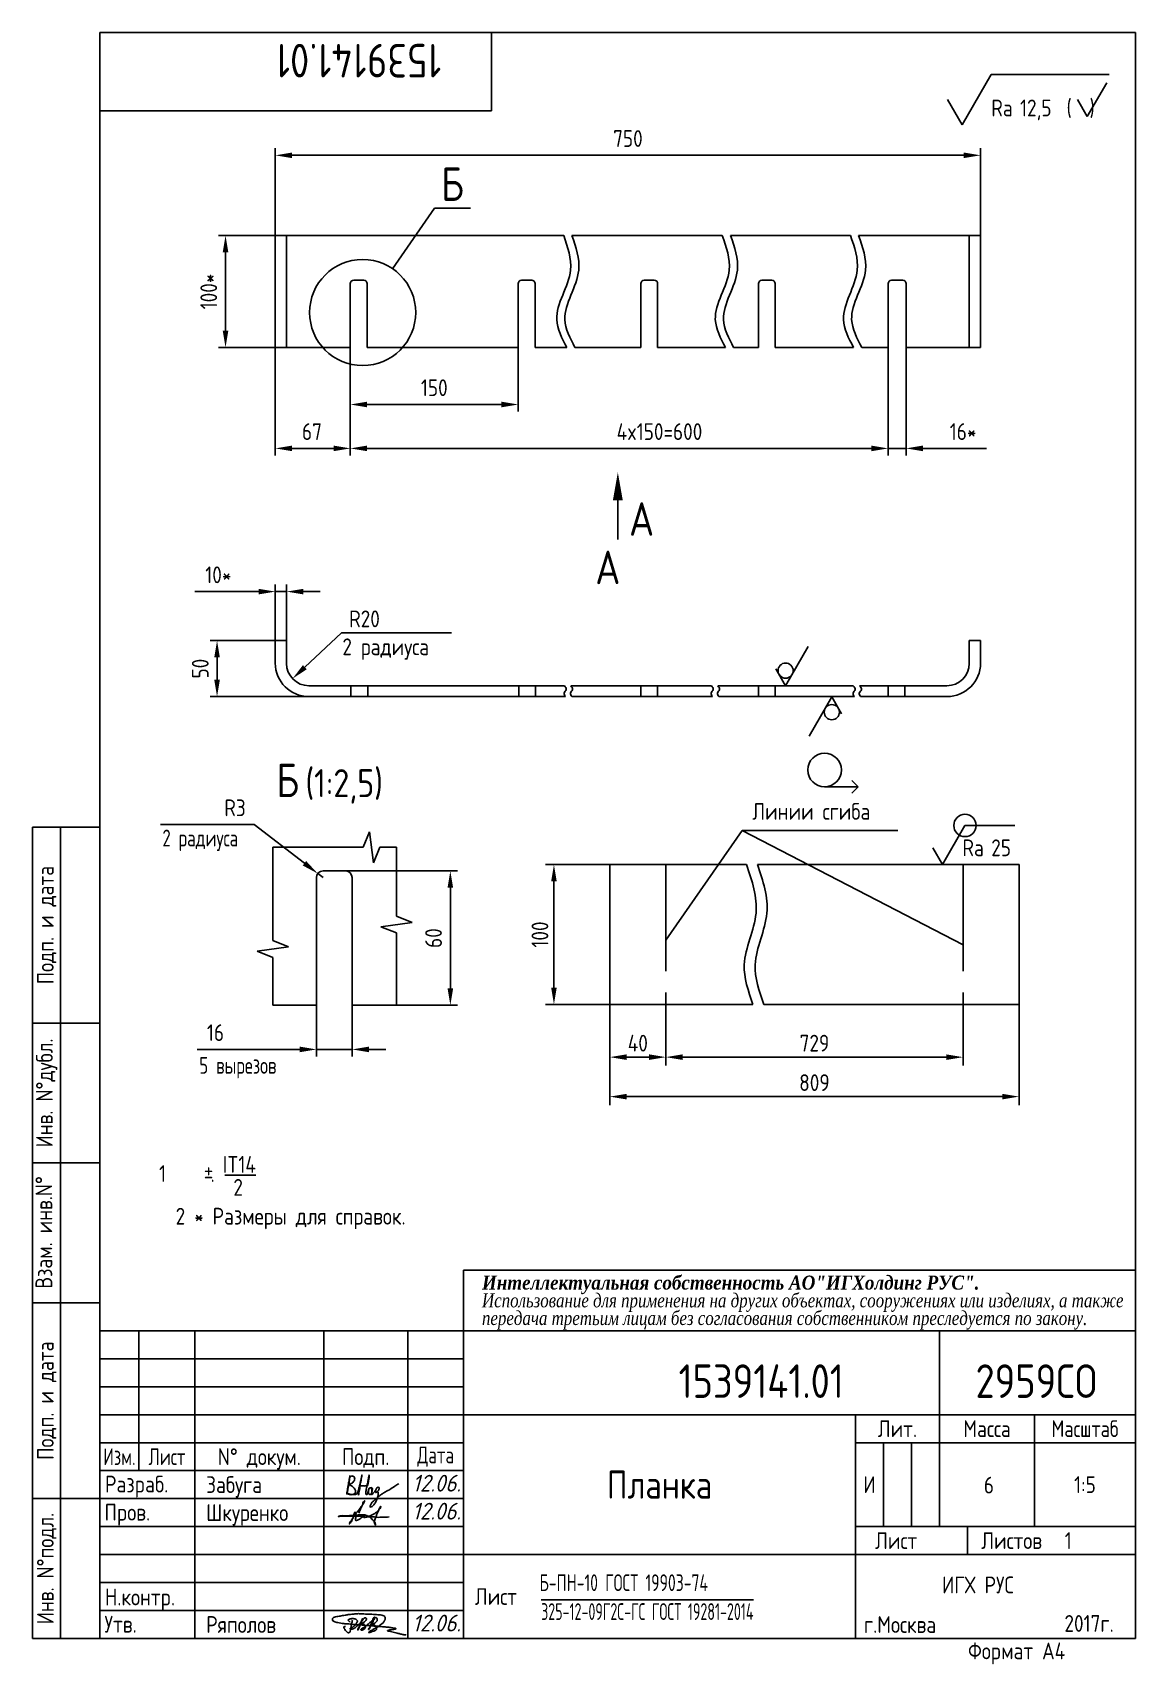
# Paper-space layout 'A4_protect' of a CAD drawing. Header units: millimetres. Extents: x 8 to 205, y 0 to 292.
# The model-space entities are those that its viewports show. They can reach past a viewport. Long polylines and large blocks are cut down to what shows.
import ezdxf
from ezdxf.enums import TextEntityAlignment as Align

# ---------------------------------------------------------------- set-up
doc = ezdxf.new("R2010")
doc.units = ezdxf.units.MM
doc.header["$LTSCALE"] = 0.15
doc.linetypes.add('PHANTOM', pattern=[63.5, 31.75, -6.35, 6.35, -6.35, 6.35, -6.35])
for name, color, linetype in [('Bord', 1, 'Continuous'), ('Cont', 6, 'Continuous'), ('Dim', 7, 'Continuous'), ('Phan', 5, 'PHANTOM'), ('Text', 3, 'Continuous'), ('Textb', 6, 'Continuous'), ('Vporti', 7, 'Continuous')]:
    doc.layers.add(name, color=color, linetype=linetype)
doc.layers.get('Vporti').off()
doc.styles.add('eskduhp', font='eskduhp.shx', dxfattribs={"oblique": 15})
doc.styles.add('Style1', font='romans.shx', dxfattribs={"width": 0.8})
doc.styles.add('Text1', font='', dxfattribs={"width": 0.8})
doc.styles.add('Text2', font='', dxfattribs={"width": 0.9})
doc.styles.get('Text1').set_extended_font_data('Times New Roman Cyr', italic=True, bold=True)
doc.styles.get('Text2').set_extended_font_data('Times New Roman Cyr', italic=True)
doc.dimstyles.new('Dia5', dxfattribs={"dimscale": 5, "dimtxt": 3, "dimasz": 3, "dimexe": 1.25, "dimexo": 0, "dimgap": 1, "dimtad": 1, "dimtoh": 1, "dimtxsty": 'Style1', "dimcen": 2.5, "dimclrt": 3, "dimadec": 0, "dimazin": 0, "dimtfac": 1, "dimtmove": 0, "dimatfit": 3, "dimfxl": 1, "dimarcsym": 0})
doc.dimstyles.new('Lin-5', dxfattribs={"dimscale": 5, "dimtxt": 3, "dimasz": 3, "dimexe": 1.25, "dimexo": 0, "dimgap": 1.5, "dimtad": 1, "dimdsep": 46, "dimtxsty": 'Style1', "dimcen": 2.5, "dimclrt": 3, "dimazin": 0, "dimtfac": 1, "dimtmove": 0, "dimatfit": 2, "dimfxl": 1, "dimarcsym": 0})
doc.dimstyles.new('LIN4', dxfattribs={"dimscale": 4, "dimtxt": 3, "dimasz": 3, "dimexe": 1.5, "dimexo": 0, "dimgap": 1, "dimtad": 1, "dimtoh": 1, "dimdec": 0, "dimzin": 12, "dimdsep": 46, "dimtxsty": 'Style1', "dimcen": 0, "dimclrt": 3, "dimadec": 0, "dimazin": 0, "dimtfac": 1, "dimtdec": 0, "dimtmove": 0, "dimatfit": 3, "dimfxl": 1, "dimtolj": 1, "dimtzin": 12, "dimarcsym": 0})
doc.dimstyles.new('Rad2_5', dxfattribs={"dimscale": 2.5, "dimtxt": 3, "dimasz": 3, "dimexe": 1.25, "dimexo": 0, "dimgap": 1.5, "dimtad": 1, "dimtoh": 1, "dimtxsty": 'Style1', "dimcen": 2.5, "dimclrt": 3, "dimadec": 0, "dimazin": 0, "dimtfac": 1, "dimtmove": 0, "dimatfit": 3, "dimfxl": 1, "dimarcsym": 0})

psp = doc.layouts.new('A4_protect')

# ---------------------------------------------------------------- texts
for s, style, width, p in [('Интеллектуальная собственность АО"ИГХолдинг РУС".', 'Text1', 0.9, (88.27, 67.36)), ('Использование для применения на других объектах, сооружениях или изделиях, а также ', 'Text2', 0.8, (88.27, 64.19)), ('передача третьим лицам без согласования собственником преследуется по закону.', 'Text2', 0.8, (88.27, 61.03))]:
    psp.add_text(s, height=2.5, dxfattribs=dict(style=style, width=width)).set_placement(p)
at = {"layer": 'Text', "color": 3, "style": 'Style1', "width": 0.8}
for s, p in [('IT14', (41.97, 88.23)), ('    1     .', (24.21, 86.6)), ('±', (38.57, 86.75)), ('2', (43.86, 84.13))]:
    psp.add_text(s, height=3, dxfattribs=at).set_placement(p)
at = {"layer": 'Text', "style": 'Style1', "width": 0.8}
for s, p in [('2 * Размеры для справок.', (33.55, 78.97)), ('ИГХ РУС', (170.47, 13.08)), ('г.Москва', (156.52, 6)), ('2017г.', (192.33, 6.19))]:
    psp.add_text(s, height=3, dxfattribs=at).set_placement(p)
at = {"layer": 'Text', "color": 2, "lineweight": 25, "style": 'eskduhp', "oblique": 15, "width": 0.689611}
for p, p2 in [((75.83, 31.26), (84.5, 31.26)), ((75.83, 26.26), (84.5, 26.26)), ((75.83, 6.26), (84.5, 6.26))]:
    psp.add_text('12.06.', height=3, dxfattribs=at).set_placement(p, p2, align=Align.FIT)
at = {"layer": 'Text', "style": 'Style1', "width": 0.8}
for tag, p in [('Забуга', (39, 31)), ('Шкуренко', (39, 26)), ('Ряполов', (39, 6))]:
    psp.add_attdef(tag, p, '', height=3, dxfattribs=at)

msp = doc.modelspace()

# ---------------------------------------------------------------- texts
at = {"color": 3, "style": 'Style1'}
for s, height, width, p in [('2 радиуса', 15, 0.8, (707.535, 90.884)), ('2 радиуса', 7.5, 0.7, (646.37, -189.224)), ('5 вырезов', 7.5, 0.7, (662.873, -290.798))]:
    msp.add_text(s, height=height, dxfattribs=dict(at, width=width)).set_placement(p)
at = {"layer": 'Dim', "color": 3, "style": 'Style1', "width": 0.8}
msp.add_text('Линии сгиба', height=12, dxfattribs=at).set_placement((1033.58, -146.571))

# ---------------------------------------------------------------- blocks, each defined once
blk = doc.blocks.new('A4')
at = {"layer": 'Bord'}
for p, q in [((20, 55), (85, 55)), ((20, 50), (85, 50)), ((20, 45), (85, 45)), ((160, 40), (160, 25)), ((165, 40), (165, 25)), ((20, 30), (85, 30)), ((20, 25), (85, 25)), ((20, 20), (85, 20)), ((20, 15), (85, 15)), ((20, 10), (85, 10))]:
    blk.add_line(p, q, dxfattribs=at)
at = {"layer": 'Cont'}
for p, q in [((205, 292), (20, 292)), ((20, 292), (20, 5)), ((90, 278), (90, 292)), ((205, 292), (205, 5)), ((20, 278), (90, 278)), ((8, 5), (8, 150)), ((8, 150), (20, 150)), ((13, 5), (13, 150)), ((8, 115), (20, 115)), ((20, 90), (8, 90)), ((20, 65), (8, 65)), ((205, 60), (20, 60)), ((20, 60), (205, 60)), ((27, 60), (27, 35)), ((37, 60), (37, 5)), ((60, 5), (60, 60)), ((75, 60), (75, 5)), ((85, 5), (85, 60)), ((170, 60), (170, 25)), ((85, 45), (205, 45)), ((155, 5), (155, 45)), ((187, 25), (187, 45)), ((20, 40), (85, 40)), ((205, 40), (155, 40)), ((85, 35), (20, 35)), ((20, 30), (8, 30)), ((155, 25), (205, 25)), ((175, 25), (175, 20)), ((205, 20), (85, 20)), ((20, 5), (8, 5)), ((205, 5), (20, 5))]:
    blk.add_line(p, q, dxfattribs=at)
at = {"layer": 'Text', "style": 'Style1', "width": 0.8}
for s, p in [('Подп. и дата', (10.5, 132.5)), ('Инв. N%%dдубл.', (10.5, 102.5)), ('Взам. инв.N%%d ', (10, 78.38)), ('Подп. и дата', (10.5, 47.5)), ('Инв. N%%dподл.', (10.5, 17.5))]:
    blk.add_text(s, height=3, rotation=90, dxfattribs=at).set_placement(p, align=Align.MIDDLE)
at = {"layer": 'Text', "style": 'Style1'}
for s, width, p in [('Лит.', 0.8, (162.5, 42.5)), ('Масса', 0.8, (178.5, 42.5)), ('Масштаб', 0.75, (196, 42.5)), ('Изм.', 0.7, (23.5, 37.5)), ('Лист', 0.7, (32, 37.5)), ('N%%d докум.', 0.8, (48.5, 37.5)), ('Подп.', 0.8, (67.5, 37.5)), ('Лист', 0.8, (162.27, 22.5)), ('Листов', 0.8, (182.9, 22.5))]:
    blk.add_text(s, height=3, dxfattribs=dict(at, width=width)).set_placement(p, align=Align.MIDDLE_CENTER)
at = {"layer": 'Text', "style": 'Style1', "width": 0.7}
blk.add_text('Дата', height=3, dxfattribs=at).set_placement((80, 37.5), align=Align.MIDDLE)
at = {"layer": 'Text', "style": 'Style1', "width": 0.8}
for s, p in [('Разpаб.', (20.92, 31.1)), ('Пpов.', (20.84, 26.08)), ('Н.контp.', (20.92, 10.92)), ('Утв.', (20.84, 6.06)), ('Фоpмат А4', (175.11, 1.29))]:
    blk.add_text(s, height=3, dxfattribs=at).set_placement(p)
for tag, p in [('И', (157.49, 32.5)), ('700', (178.5, 32.5)), ('1:20', (196, 32.5))]:
    blk.add_attdef(tag, text='', height=3, dxfattribs=at).set_placement(p, align=Align.MIDDLE)
blk.add_attdef('Сборочный_чертеж', text='', height=3, dxfattribs=at).set_placement((120, 21.3), align=Align.CENTER)
for tag, p in [('1', (171.12, 22.5)), ('2', (193, 22.5))]:
    blk.add_attdef(tag, text='', height=3, dxfattribs=at).set_placement(p, align=Align.MIDDLE_CENTER)
blk.add_attdef('ГОСТ_СОРТАМЕНТА', (98.19, 14), '', height=3, dxfattribs=at)
blk.add_attdef('ЛИСТ', text='', height=3, dxfattribs=at).set_placement((85.99, 12.5), align=Align.MIDDLE_LEFT)
at = {"layer": 'Text', "style": 'Style1', "width": 0.7}
blk.add_attdef('%%OГОСТ_ТЕХ._ТРЕБОВАНИЙ', text='', height=3, dxfattribs=at).set_placement((98.19, 8), align=Align.BOTTOM_LEFT)
at = {"layer": 'Textb', "style": 'Style1', "width": 0.8}
blk.add_attdef('1234567', (81, 290), '', height=6, rotation=180, dxfattribs=at)
blk.add_attdef('1234567', (123.4, 48), '', height=6, dxfattribs=at)
for tag, height, p in [('123ХЯ', 6, (183.62, 48)), ('НАИМЕНОВАНИЕ', 5, (120, 30))]:
    blk.add_attdef(tag, text='', height=height, dxfattribs=at).set_placement(p, align=Align.CENTER)
blk = doc.blocks.new('A$C314368CF')
at = {"layer": 'Text'}
for q in [(7.18, 6), (1.98, 3)]:
    blk.add_line((3.72, 0), q, dxfattribs=at)
at = {"layer": 'Text', "style": 'Style1', "width": 0.8}
blk.add_text('(  )', height=3, dxfattribs=at).set_placement((0, 0))
blk = doc.blocks.new('sherISO_18')
at = {"layer": 'Cont'}
for p, q in [((-30.94, -16.46), (-25.74, -7.46)), ((-25.74, -7.46), (-4.67, -7.46)), ((-30.94, -16.46), (-33.54, -11.96))]:
    blk.add_line(p, q, dxfattribs=at)
blk.add_blockref('A$C314368CF', (-12.3, -14.96))
at = {"layer": 'Textb', "style": 'Style1', "width": 0.8}
blk.add_text('Ra', height=3, dxfattribs=at).set_placement((-25.74, -14.96))
blk.add_attdef('12,5', (-20.6, -14.96), '', height=3, dxfattribs=at)
blk = doc.blocks.new('*D9')
at = {"layer": 'Dim', "color": 0, "lineweight": -2, "transparency": 16777216}
for p, q in [((706.87, 110.85), (673.98, 80.14)), ((742.73, 110.85), (706.87, 110.85))]:
    blk.add_line(p, q, dxfattribs=at)
at = {"layer": 'Dim', "color": 0, "transparency": 16777216}
blk.add_solid([(672.27, 81.97), (675.69, 78.31), (663.01, 69.9)], dxfattribs=at)
at = {"layer": 'Dim', "color": 3, "transparency": 16777216, "insert": (727.3, 123.35), "char_height": 15, "attachment_point": 5, "style": 'Style1'}
blk.add_mtext('R20', dxfattribs=at)
blk = doc.blocks.new('*D10')
at = {"layer": 'Dim', "color": 0, "lineweight": -2, "transparency": 16777216}
for p, q in [((647.63, 103.87), (647.63, 153.95)), ((657.63, 103.87), (657.63, 153.95)), ((632.63, 147.7), (575.78, 147.7)), ((657.63, 147.7), (647.63, 147.7)), ((672.63, 147.7), (687.63, 147.7))]:
    blk.add_line(p, q, dxfattribs=at)
at = {"layer": 'Dim', "color": 0, "transparency": 16777216}
for points in [[(632.63, 150.2), (632.63, 145.2), (647.63, 147.7)], [(672.63, 150.2), (672.63, 145.2), (657.63, 147.7)]]:
    blk.add_solid(points, dxfattribs=at)
at = {"layer": 'Dim', "color": 3, "transparency": 16777216, "insert": (596.71, 162.7), "char_height": 15, "attachment_point": 5, "style": 'Style1'}
blk.add_mtext('10*', dxfattribs=at)
blk = doc.blocks.new('*D11')
at = {"layer": 'Dim', "color": 0, "lineweight": -2, "transparency": 16777216}
for p, q in [((657.63, 103.87), (589.35, 103.87)), ((595.6, 88.87), (595.6, 68.87)), ((715.13, 53.87), (589.35, 53.87))]:
    blk.add_line(p, q, dxfattribs=at)
at = {"layer": 'Dim', "color": 0, "transparency": 16777216}
for points in [[(593.1, 88.87), (598.1, 88.87), (595.6, 103.87)], [(593.1, 68.87), (598.1, 68.87), (595.6, 53.87)]]:
    blk.add_solid(points, dxfattribs=at)
at = {"layer": 'Dim', "color": 3, "transparency": 16777216, "insert": (580.6, 78.87), "char_height": 15, "attachment_point": 5, "rotation": 90, "style": 'Style1'}
blk.add_mtext('50', dxfattribs=at)
blk = doc.blocks.new('*D14')
at = {"layer": 'Dim', "color": 0, "lineweight": -2, "transparency": 16777216}
for p, q in [((647.63, 465.87), (596.92, 465.87)), ((603.17, 450.87), (603.17, 380.87)), ((647.63, 365.87), (596.92, 365.87))]:
    blk.add_line(p, q, dxfattribs=at)
at = {"layer": 'Dim', "color": 0, "transparency": 16777216}
for points in [[(600.67, 450.87), (605.67, 450.87), (603.17, 465.87)], [(600.67, 380.87), (605.67, 380.87), (603.17, 365.87)]]:
    blk.add_solid(points, dxfattribs=at)
at = {"layer": 'Dim', "color": 3, "transparency": 16777216, "insert": (588.17, 415.87), "char_height": 15, "attachment_point": 5, "rotation": 90, "style": 'Style1'}
blk.add_mtext('100*', dxfattribs=at)
blk = doc.blocks.new('*D15')
at = {"layer": 'Dim', "color": 0, "lineweight": -2, "transparency": 16777216}
for p, q in [((647.63, 365.87), (647.63, 543.81)), ((1277.57, 465.87), (1277.57, 543.81)), ((662.63, 537.56), (1262.57, 537.56))]:
    blk.add_line(p, q, dxfattribs=at)
at = {"layer": 'Dim', "color": 0, "transparency": 16777216}
for points in [[(662.63, 540.06), (662.63, 535.06), (647.63, 537.56)], [(1262.57, 540.06), (1262.57, 535.06), (1277.57, 537.56)]]:
    blk.add_solid(points, dxfattribs=at)
at = {"layer": 'Dim', "color": 3, "transparency": 16777216, "insert": (962.6, 552.56), "char_height": 15, "attachment_point": 5, "style": 'Style1'}
blk.add_mtext('750', dxfattribs=at)
blk = doc.blocks.new('sherISO_09')
at = {"layer": 'Text'}
for q in [(4.04, 7), (-1.73, 3)]:
    blk.add_line((0, 0), q, dxfattribs=at)
blk.add_circle((0, 2.71), 1.35, dxfattribs=at)
blk = doc.blocks.new('ZNAK01')
at = {"layer": 'Textb', "style": 'Style1', "width": 0.8}
blk.add_attdef('А', text='', height=6, dxfattribs=at).set_placement((3.95, -0.02), align=Align.RIGHT)
blk.add_attdef('SC(1)', (5.07, -0.02), '', height=5, dxfattribs=at)
blk = doc.blocks.new('razrez17')
at = {"layer": 'Text'}
blk.add_lwpolyline([(0, 0, 0, 1.76, 0), (0, -5, 1.76, 1.76, 0)], format="xyseb", dxfattribs=at)
blk.add_lwpolyline([(0, -12), (0, -5)], dxfattribs=at)
at = {"layer": 'Textb', "style": 'Style1', "width": 0.8}
blk.add_attdef('A', (2, -11.34), '', height=6, dxfattribs=at)
blk = doc.blocks.new('*D19')
at = {"layer": 'Dim', "color": 0, "lineweight": -2, "transparency": 16777216}
for p, q in [((1195.07, 366.87), (1195.07, 269.42)), ((1211.07, 366.87), (1211.07, 269.42)), ((1180.07, 275.67), (1165.07, 275.67)), ((1195.07, 275.67), (1211.07, 275.67)), ((1226.07, 275.67), (1282.92, 275.67))]:
    blk.add_line(p, q, dxfattribs=at)
at = {"layer": 'Dim', "color": 0, "transparency": 16777216}
for points in [[(1180.07, 278.17), (1180.07, 273.17), (1195.07, 275.67)], [(1226.07, 278.17), (1226.07, 273.17), (1211.07, 275.67)]]:
    blk.add_solid(points, dxfattribs=at)
at = {"layer": 'Dim', "color": 3, "transparency": 16777216, "insert": (1261.99, 290.67), "char_height": 15, "attachment_point": 5, "style": 'Style1'}
blk.add_mtext('16*', dxfattribs=at)
blk = doc.blocks.new('*D20')
at = {"layer": 'Dim', "color": 0, "lineweight": -2, "transparency": 16777216}
for p, q in [((647.63, 365.87), (647.63, 269.42)), ((714.63, 283.86), (714.63, 269.42)), ((699.63, 275.67), (662.63, 275.67))]:
    blk.add_line(p, q, dxfattribs=at)
at = {"layer": 'Dim', "color": 0, "transparency": 16777216}
for points in [[(662.63, 278.17), (662.63, 273.17), (647.63, 275.67)], [(699.63, 278.17), (699.63, 273.17), (714.63, 275.67)]]:
    blk.add_solid(points, dxfattribs=at)
at = {"layer": 'Dim', "color": 3, "transparency": 16777216, "insert": (680.36, 290.67), "char_height": 15, "attachment_point": 5, "style": 'Style1'}
blk.add_mtext('67', dxfattribs=at)
blk = doc.blocks.new('*D21')
at = {"layer": 'Dim', "color": 0, "lineweight": -2, "transparency": 16777216}
for p, q in [((714.63, 365.87), (714.63, 308.64)), ((864.63, 365.87), (864.63, 308.64)), ((729.63, 314.89), (849.63, 314.89))]:
    blk.add_line(p, q, dxfattribs=at)
at = {"layer": 'Dim', "color": 0, "transparency": 16777216}
for points in [[(729.63, 317.39), (729.63, 312.39), (714.63, 314.89)], [(849.63, 317.39), (849.63, 312.39), (864.63, 314.89)]]:
    blk.add_solid(points, dxfattribs=at)
at = {"layer": 'Dim', "color": 3, "transparency": 16777216, "insert": (789.63, 329.89), "char_height": 15, "attachment_point": 5, "style": 'Style1'}
blk.add_mtext('150', dxfattribs=at)
blk = doc.blocks.new('*D22')
at = {"layer": 'Dim', "color": 0, "lineweight": -2, "transparency": 16777216}
for p, q in [((714.63, 365.87), (714.63, 269.42)), ((1195.07, 365.87), (1195.07, 269.42)), ((729.63, 275.67), (1180.07, 275.67))]:
    blk.add_line(p, q, dxfattribs=at)
at = {"layer": 'Dim', "color": 0, "transparency": 16777216}
for points in [[(729.63, 278.17), (729.63, 273.17), (714.63, 275.67)], [(1180.07, 278.17), (1180.07, 273.17), (1195.07, 275.67)]]:
    blk.add_solid(points, dxfattribs=at)
at = {"layer": 'Dim', "color": 3, "transparency": 16777216, "insert": (990.8, 290.67), "char_height": 15, "attachment_point": 5, "style": 'Style1'}
blk.add_mtext('4x150=600', dxfattribs=at)
blk = doc.blocks.new('*D23')
at = {"color": 0, "lineweight": -2, "transparency": 16777216}
for p, q in [((715.13, -260.17), (715.13, -283.03)), ((731.13, -260.17), (731.13, -283.03)), ((707.63, -279.91), (661.91, -279.91)), ((731.13, -279.91), (715.13, -279.91)), ((738.63, -279.91), (746.13, -279.91))]:
    blk.add_line(p, q, dxfattribs=at)
at = {"color": 0, "transparency": 16777216}
for points in [[(707.63, -278.66), (707.63, -281.16), (715.13, -279.91)], [(738.63, -278.66), (738.63, -281.16), (731.13, -279.91)]]:
    blk.add_solid(points, dxfattribs=at)
at = {"color": 3, "transparency": 16777216, "insert": (670.08, -272.41), "char_height": 7.5, "attachment_point": 5, "style": 'Style1'}
blk.add_mtext('16', dxfattribs=at)
blk = doc.blocks.new('*D24')
at = {"color": 0, "lineweight": -2, "transparency": 16777216}
for p, q in [((722.63, -200.17), (778.1, -200.17)), ((774.98, -252.67), (774.98, -207.67)), ((731.13, -260.17), (778.1, -260.17))]:
    blk.add_line(p, q, dxfattribs=at)
at = {"color": 0, "transparency": 16777216}
for points in [[(773.73, -207.67), (776.23, -207.67), (774.98, -200.17)], [(773.73, -252.67), (776.23, -252.67), (774.98, -260.17)]]:
    blk.add_solid(points, dxfattribs=at)
at = {"color": 3, "transparency": 16777216, "insert": (767.48, -230.17), "char_height": 7.5, "attachment_point": 5, "rotation": 90, "style": 'Style1'}
blk.add_mtext('60', dxfattribs=at)
blk = doc.blocks.new('ZNAK30')
at = {"layer": 'Bord'}
for p, q in [((0, 0), (1.12, 2.78)), ((1.12, 2.78), (1.88, -2.78)), ((3, 0), (1.88, -2.78))]:
    blk.add_line(p, q, dxfattribs=at)
blk = doc.blocks.new('*D27')
at = {"color": 0, "lineweight": -2, "transparency": 16777216}
for p, q in [((673.94, -179.46), (687.4, -179.46)), ((687.4, -179.46), (709.82, -196.75)), ((718.13, -203.17), (715.76, -201.34))]:
    blk.add_line(p, q, dxfattribs=at)
at = {"color": 0, "transparency": 16777216}
blk.add_solid([(710.58, -195.76), (709.06, -197.74), (715.76, -201.34)], dxfattribs=at)
at = {"color": 3, "transparency": 16777216, "insert": (678.8, -171.96), "char_height": 7.5, "attachment_point": 5, "style": 'Style1'}
blk.add_mtext('R3', dxfattribs=at)
blk = doc.blocks.new('*D31')
at = {"layer": 'Dim', "color": 0, "lineweight": -2, "transparency": 16777216}
for p, q in [((931.76, -178.6), (885.81, -178.6)), ((891.81, -190.6), (891.81, -266.6)), ((931.76, -278.6), (885.81, -278.6))]:
    blk.add_line(p, q, dxfattribs=at)
at = {"layer": 'Dim', "color": 0, "transparency": 16777216}
for points in [[(889.81, -190.6), (893.81, -190.6), (891.81, -178.6)], [(889.81, -266.6), (893.81, -266.6), (891.81, -278.6)]]:
    blk.add_solid(points, dxfattribs=at)
at = {"layer": 'Dim', "color": 3, "transparency": 16777216, "insert": (881.81, -228.6), "char_height": 12, "attachment_point": 5, "rotation": 90, "style": 'Style1'}
blk.add_mtext('\\A1;100', dxfattribs=at)
blk = doc.blocks.new('*D32')
at = {"layer": 'Dim', "color": 0, "lineweight": -2, "transparency": 16777216}
for p, q in [((931.76, -278.6), (931.76, -350.47)), ((1224.16, -278.6), (1224.16, -350.47)), ((943.76, -344.47), (1212.16, -344.47))]:
    blk.add_line(p, q, dxfattribs=at)
at = {"layer": 'Dim', "color": 0, "transparency": 16777216}
for points in [[(943.76, -342.47), (943.76, -346.47), (931.76, -344.47)], [(1212.16, -342.47), (1212.16, -346.47), (1224.16, -344.47)]]:
    blk.add_solid(points, dxfattribs=at)
at = {"layer": 'Dim', "color": 3, "transparency": 16777216, "insert": (1077.96, -334.47), "char_height": 12, "attachment_point": 5, "style": 'Style1'}
blk.add_mtext('\\A1;809', dxfattribs=at)
blk = doc.blocks.new('*D33')
at = {"layer": 'Dim', "color": 0, "lineweight": -2, "transparency": 16777216}
for p, q in [((931.76, -278.6), (931.76, -322.25)), ((971.76, -278.6), (971.76, -322.25)), ((943.76, -316.25), (959.76, -316.25))]:
    blk.add_line(p, q, dxfattribs=at)
at = {"layer": 'Dim', "color": 0, "transparency": 16777216}
for points in [[(943.76, -314.25), (943.76, -318.25), (931.76, -316.25)], [(959.76, -314.25), (959.76, -318.25), (971.76, -316.25)]]:
    blk.add_solid(points, dxfattribs=at)
at = {"layer": 'Dim', "color": 3, "transparency": 16777216, "insert": (951.76, -306.25), "char_height": 12, "attachment_point": 5, "style": 'Style1'}
blk.add_mtext('\\A1;40', dxfattribs=at)
blk = doc.blocks.new('*D34')
at = {"layer": 'Dim', "color": 0, "lineweight": -2, "transparency": 16777216}
for p, q in [((971.76, -278.6), (971.76, -322.25)), ((1184.16, -278.6), (1184.16, -322.25)), ((983.76, -316.25), (1172.16, -316.25))]:
    blk.add_line(p, q, dxfattribs=at)
at = {"layer": 'Dim', "color": 0, "transparency": 16777216}
for points in [[(983.76, -314.25), (983.76, -318.25), (971.76, -316.25)], [(1172.16, -314.25), (1172.16, -318.25), (1184.16, -316.25)]]:
    blk.add_solid(points, dxfattribs=at)
at = {"layer": 'Dim', "color": 3, "transparency": 16777216, "insert": (1077.96, -306.25), "char_height": 12, "attachment_point": 5, "style": 'Style1'}
blk.add_mtext('\\A1;729', dxfattribs=at)
blk = doc.blocks.new('A$C6CF913E7')
at = {"layer": 'Text'}
blk.add_circle((0, 0), 2, dxfattribs=at)
blk = doc.blocks.new('sherISO_07')
at = {"layer": 'Text'}
blk.add_line((4.04, 7), (12.93, 7), dxfattribs=at)
blk.add_lwpolyline([(-1.73, 3), (0, 0), (4.04, 7)], dxfattribs=at)
blk.add_blockref('A$C6CF913E7', (4.04, 7))
at = {"layer": 'Text', "style": 'Style1', "width": 0.8}
blk.add_text('Ra', height=3, dxfattribs=at).set_placement((3.58, 1.5))
blk.add_attdef('25', (8.73, 1.5), '', height=3, dxfattribs=at)
blk = doc.blocks.new('ZNAK13')
at = {"layer": 'Cont'}
for p, q in [((23.22, 0.22), (29.24, 0.22)), ((29.24, 0.22), (28.11, 1.35)), ((29.24, 0.22), (28.11, -0.91))]:
    blk.add_line(p, q, dxfattribs=at)
blk.add_circle((23.22, 3.22), 3, dxfattribs=at)
at = {"layer": 'Textb', "style": 'Style1', "width": 0.8}
blk.add_attdef('ПОЗ.1', text='', height=6, dxfattribs=at).set_placement((18.31, 0.22), align=Align.RIGHT)

# ---------------------------------------------------------------- dimensions: what is measured, and where the dimension line sits
dim = msp.add_radius_dim(center=(718.134, -203.168), mpoint=(715.759, -201.335), dimstyle='Rad2_5')
dim.commit()
dim.dimension.update_dxf_attribs({"geometry": '*D27', "text_midpoint": (678.797, -179.459), "dimtype": 164})
dim = msp.add_linear_dim(base=(774.977, -200.168), p1=(731.134, -260.168), p2=(722.634, -200.168), angle=90, dimstyle='Rad2_5')
dim.commit()
dim.dimension.update_dxf_attribs({"geometry": '*D24', "text_midpoint": (767.477, -230.168)})
dim = msp.add_linear_dim(base=(715.134, -279.91), p1=(731.134, -260.168), p2=(715.134, -260.168), dimstyle='Rad2_5')
dim.commit()
dim.dimension.update_dxf_attribs({"geometry": '*D23', "text_midpoint": (670.084, -279.91), "dimtype": 160})
at = {"layer": 'Dim'}
for base, p1, p2, text, picture, middle in [((1277.566, 537.562), (647.634, 365.875), (1277.566, 465.875), '750', '*D15', (962.6, 552.562)), ((647.634, 147.701), (657.634, 103.868), (647.634, 103.868), '<>*', '*D10', (596.706, 162.701))]:
    dim = msp.add_linear_dim(base=base, p1=p1, p2=p2, text=text, dimstyle='Lin-5', override={"dimscale": 5}, dxfattribs=at)
    dim.commit()
    dim.dimension.update_dxf_attribs({"geometry": picture, "text_midpoint": middle})
dim = msp.add_linear_dim(base=(603.165, 365.875), p1=(647.634, 465.875), p2=(647.634, 365.875), angle=90, text='<>*', dimstyle='Lin-5', override={"dimscale": 5}, dxfattribs=at)
dim.commit()
dim.dimension.update_dxf_attribs({"geometry": '*D14', "text_midpoint": (588.165, 415.875)})
dim = msp.add_linear_dim(base=(647.634, 275.671), p1=(714.634, 283.86), p2=(647.634, 365.875), dimstyle='Lin-5', override={"dimdsep": 44}, dxfattribs=at)
dim.commit()
dim.dimension.update_dxf_attribs({"geometry": '*D20', "text_midpoint": (680.356, 275.671), "dimtype": 160})
for base, p1, p2, dimstyle, picture, middle in [((864.634, 314.886), (714.634, 365.875), (864.634, 365.875), 'Lin-5', '*D21', (789.634, 329.886)), ((971.765, -316.248), (931.765, -278.595), (971.765, -278.595), 'LIN4', '*D33', (951.765, -306.248))]:
    dim = msp.add_linear_dim(base=base, p1=p1, p2=p2, dimstyle=dimstyle, dxfattribs=at)
    dim.commit()
    dim.dimension.update_dxf_attribs({"geometry": picture, "text_midpoint": middle})
for base, p1, p2, text, picture, middle in [((1195.066, 275.671), (714.634, 365.875), (1195.066, 365.875), '4x150=600', '*D22', (990.803, 275.671)), ((1211.066, 275.671), (1195.066, 366.875), (1211.066, 366.875), '<>*', '*D19', (1261.994, 275.671))]:
    dim = msp.add_linear_dim(base=base, p1=p1, p2=p2, text=text, dimstyle='Lin-5', dxfattribs=at)
    dim.commit()
    dim.dimension.update_dxf_attribs({"geometry": picture, "text_midpoint": middle, "dimtype": 160})
dim = msp.add_radius_dim(center=(677.634, 83.55), mpoint=(663.015, 69.903), dimstyle='Dia5', override={"dimscale": 5}, dxfattribs=at)
dim.commit()
dim.dimension.update_dxf_attribs({"geometry": '*D9', "text_midpoint": (727.302, 110.846), "dimtype": 164})
dim = msp.add_linear_dim(base=(595.601, 53.868), p1=(657.634, 103.868), p2=(715.134, 53.868), angle=90, dimstyle='Lin-5', override={"dimscale": 5}, dxfattribs=at)
dim.commit()
dim.dimension.update_dxf_attribs({"geometry": '*D11', "text_midpoint": (580.601, 78.868)})
dim = msp.add_linear_dim(base=(891.808, -278.595), p1=(931.765, -178.595), p2=(931.765, -278.595), angle=90, dimstyle='LIN4', dxfattribs=at)
dim.commit()
dim.dimension.update_dxf_attribs({"geometry": '*D31', "text_midpoint": (881.808, -228.595)})
for base, p1, p2, text, picture, middle in [((1224.162, -344.468), (931.765, -278.595), (1224.162, -278.595), '809', '*D32', (1077.963, -334.468)), ((1184.162, -316.248), (971.765, -278.595), (1184.162, -278.595), '729', '*D34', (1077.963, -306.248))]:
    dim = msp.add_linear_dim(base=base, p1=p1, p2=p2, text=text, dimstyle='LIN4', dxfattribs=at)
    dim.commit()
    dim.dimension.update_dxf_attribs({"geometry": picture, "text_midpoint": middle})

# ---------------------------------------------------------------- linework, layer by layer
for p, q in [((789.81, 490.257), (752.4, 436.239)), ((821.914, 490.257), (789.81, 490.257)), ((706.874, 110.846), (804.976, 110.846)), ((1026.392, -154.114), (1137.613, -154.114)), ((673.94, -179.459), (645.59, -179.459))]:
    msp.add_line(p, q)
msp.add_circle((725.655, 397.096), 47.408)
at = {"layer": 'Bord'}
for p, q in [((695.698, -189.612), (736.028, -189.612)), ((695.698, -231.314), (695.698, -189.612)), ((743.528, -189.612), (750.947, -189.612)), ((750.947, -189.612), (750.947, -220.391)), ((750.947, -227.891), (750.947, -260.168)), ((695.698, -260.168), (695.698, -238.814))]:
    msp.add_line(p, q, dxfattribs=at)
for points, knots in [([(905.22, 465.875), (908.8, 455.526), (917.581, 430.147), (891.813, 396.71), (903.659, 374.136), (907.994, 365.875)], [0, 0, 0, 0, 31.5614048, 77.4030938, 103.8661044, 103.8661044, 103.8661044, 103.8661044]), ([(912.551, 465.875), (916.131, 455.526), (924.912, 430.147), (899.144, 396.71), (910.99, 374.136), (915.325, 365.875)], [0, 0, 0, 0, 31.5614048, 77.4030938, 103.8661044, 103.8661044, 103.8661044, 103.8661044]), ([(1046.915, 465.875), (1050.496, 455.526), (1059.277, 430.147), (1033.508, 396.71), (1045.354, 374.136), (1049.69, 365.875)], [0, 0, 0, 0, 31.5614048, 77.4030938, 103.8661044, 103.8661044, 103.8661044, 103.8661044]), ([(1054.246, 465.875), (1057.827, 455.526), (1066.608, 430.147), (1040.839, 396.71), (1052.685, 374.136), (1057.021, 365.875)], [0, 0, 0, 0, 31.5614048, 77.4030938, 103.8661044, 103.8661044, 103.8661044, 103.8661044]), ([(1161.373, 465.875), (1164.953, 455.526), (1173.734, 430.147), (1147.966, 396.71), (1159.812, 374.136), (1164.147, 365.875)], [0, 0, 0, 0, 31.5614048, 77.4030938, 103.8661044, 103.8661044, 103.8661044, 103.8661044]), ([(1168.704, 465.875), (1172.285, 455.526), (1181.066, 430.147), (1155.297, 396.71), (1167.143, 374.136), (1171.478, 365.875)], [0, 0, 0, 0, 31.5614048, 77.4030938, 103.8661044, 103.8661044, 103.8661044, 103.8661044]), ([(905.872, 63.55), (906.764, 62.445), (908.581, 60.19), (904.605, 57.18), (906.096, 54.926), (906.795, 53.868)], [0, 0, 0, 0, 3.6349678, 7.4096348, 10.7443465, 10.7443465, 10.7443465, 10.7443465]), ([(911.504, 63.55), (912.396, 62.445), (914.213, 60.19), (910.237, 57.18), (911.728, 54.926), (912.427, 53.868)], [0, 0, 0, 0, 3.6349678, 7.4096348, 10.7443465, 10.7443465, 10.7443465, 10.7443465]), ([(1037.224, 63.55), (1038.115, 62.445), (1039.933, 60.19), (1035.957, 57.18), (1037.447, 54.926), (1038.147, 53.868)], [0, 0, 0, 0, 3.6349678, 7.4096348, 10.7443465, 10.7443465, 10.7443465, 10.7443465]), ([(1042.856, 63.55), (1043.747, 62.445), (1045.565, 60.19), (1041.589, 57.18), (1043.079, 54.926), (1043.779, 53.868)], [0, 0, 0, 0, 3.6349678, 7.4096348, 10.7443465, 10.7443465, 10.7443465, 10.7443465]), ([(1163.939, 63.55), (1164.83, 62.445), (1166.648, 60.19), (1162.672, 57.18), (1164.163, 54.926), (1164.862, 53.868)], [0, 0, 0, 0, 3.6349678, 7.4096348, 10.7443465, 10.7443465, 10.7443465, 10.7443465]), ([(1169.571, 63.55), (1170.462, 62.445), (1172.28, 60.19), (1168.304, 57.18), (1169.795, 54.926), (1170.494, 53.868)], [0, 0, 0, 0, 3.6349678, 7.4096348, 10.7443465, 10.7443465, 10.7443465, 10.7443465]), ([(1029.512, -178.595), (1033.387, -190.199), (1041.402, -214.194), (1023.178, -247.312), (1030.707, -269.115), (1033.98, -278.595)], [0, 0, 0, 0, 35.3829213, 73.1687619, 102.2382738, 102.2382738, 102.2382738, 102.2382738]), ([(1037.301, -178.595), (1041.176, -190.199), (1049.191, -214.194), (1030.967, -247.312), (1038.496, -269.115), (1041.769, -278.595)], [0, 0, 0, 0, 35.3829213, 73.1687619, 102.2382738, 102.2382738, 102.2382738, 102.2382738])]:
    msp.add_open_spline(points, degree=3, knots=knots, dxfattribs=at)
at = {"layer": 'Cont'}
for p, q in [((647.634, 465.875), (647.634, 365.875)), ((647.634, 465.875), (657.634, 465.875)), ((647.634, 465.875), (905.22, 465.875)), ((657.634, 365.875), (657.634, 465.875)), ((912.551, 465.875), (1046.915, 465.875)), ((1054.246, 465.875), (1161.373, 465.875)), ((1168.704, 465.875), (1277.566, 465.875)), ((1267.566, 365.875), (1267.566, 465.875)), ((1277.566, 465.875), (1277.566, 365.875)), ((714.634, 365.875), (714.634, 422.875)), ((717.634, 425.875), (726.634, 425.875)), ((729.634, 422.875), (729.634, 365.875)), ((864.634, 365.875), (864.634, 422.875)), ((867.634, 425.875), (876.634, 425.875)), ((879.634, 422.875), (879.634, 365.875)), ((974.168, 365.875), (974.168, 422.875)), ((977.168, 425.875), (986.168, 425.875)), ((989.168, 422.875), (989.168, 365.875)), ((1079.19, 365.875), (1079.19, 422.875)), ((1082.19, 425.875), (1091.19, 425.875)), ((1094.19, 422.875), (1094.19, 365.875)), ((1195.066, 365.875), (1195.066, 422.875)), ((1195.066, 365.875), (1195.066, 422.875)), ((1198.066, 425.875), (1208.066, 425.875)), ((1198.066, 425.875), (1208.066, 425.875)), ((1211.066, 422.875), (1211.066, 365.875)), ((1211.066, 422.875), (1211.066, 365.875)), ((647.634, 365.875), (714.634, 365.875)), ((729.634, 365.875), (864.634, 365.875)), ((879.634, 365.875), (907.994, 365.875)), ((915.325, 365.875), (974.168, 365.875)), ((989.168, 365.875), (1049.69, 365.875)), ((1057.021, 365.875), (1079.19, 365.875)), ((1094.19, 365.875), (1164.147, 365.875)), ((1171.478, 365.875), (1195.066, 365.875)), ((1277.566, 365.875), (1211.066, 365.875)), ((647.634, 83.868), (647.634, 103.868)), ((647.634, 103.868), (657.634, 103.868)), ((657.634, 83.55), (657.634, 103.868)), ((1267.566, 83.55), (1267.566, 103.868)), ((1277.566, 103.868), (1267.566, 103.868)), ((1277.566, 83.868), (1277.566, 103.868)), ((677.634, 63.55), (905.872, 63.55)), ((715.134, 63.55), (715.134, 53.868)), ((730.134, 63.55), (730.134, 53.868)), ((865.134, 63.55), (865.134, 53.868)), ((880.134, 63.55), (880.134, 53.868)), ((911.504, 63.55), (1037.224, 63.55)), ((974.168, 63.55), (974.168, 53.868)), ((989.168, 63.55), (989.168, 53.868)), ((1042.856, 63.55), (1163.939, 63.55)), ((1079.19, 63.55), (1079.19, 53.868)), ((1094.19, 63.55), (1094.19, 53.868)), ((1169.571, 63.55), (1247.566, 63.55)), ((1195.066, 63.55), (1195.066, 53.868)), ((1247.566, 63.55), (1210.066, 63.55)), ((1210.066, 63.55), (1210.066, 53.868)), ((677.634, 53.868), (906.795, 53.868)), ((912.427, 53.868), (1038.147, 53.868)), ((1043.779, 53.868), (1164.862, 53.868)), ((1170.494, 53.868), (1247.566, 53.868)), ((1247.566, 53.868), (1210.066, 53.868)), ((931.765, -178.595), (931.765, -278.595)), ((931.765, -178.595), (1029.512, -178.595)), ((1037.301, -178.595), (1224.162, -178.595)), ((1224.162, -178.595), (1224.162, -278.595)), ((715.134, -260.168), (715.134, -203.168)), ((718.134, -200.168), (728.134, -200.168)), ((731.134, -203.168), (731.134, -260.168)), ((695.698, -260.168), (715.134, -260.168)), ((731.134, -260.168), (750.947, -260.168)), ((931.765, -278.595), (1033.98, -278.595)), ((1041.769, -278.595), (1224.162, -278.595))]:
    msp.add_line(p, q, dxfattribs=at)
for centre, radius, start, end in [((717.634, 422.875), 3, 90, 180), ((726.634, 422.875), 3, 0, 90), ((867.634, 422.875), 3, 90, 180), ((876.634, 422.875), 3, 0, 90), ((977.168, 422.875), 3, 90, 180), ((986.168, 422.875), 3, 0, 90), ((1082.19, 422.875), 3, 90, 180), ((1091.19, 422.875), 3, 0, 90), ((1198.066, 422.875), 3, 90, 180), ((1198.066, 422.875), 3, 90, 180), ((1208.066, 422.875), 3, 0, 90), ((1208.066, 422.875), 3, 0, 90), ((677.634, 83.868), 30, 180, 270), ((677.634, 83.55), 20, 180, 270), ((1247.566, 83.868), 30, 270, 0), ((1247.566, 83.55), 20, 270, 0), ((718.134, -203.168), 3, 90, 180), ((728.134, -203.168), 3, 0, 90)]:
    msp.add_arc(centre, radius, start, end, dxfattribs=at)
at = {"layer": 'Dim'}
for p, q in [((971.765, -232.576), (1026.392, -154.114)), ((1026.392, -154.114), (1184.162, -235.845))]:
    msp.add_line(p, q, dxfattribs=at)
at = {"layer": 'Phan'}
for p, q in [((971.765, -178.595), (971.765, -278.595)), ((1184.162, -178.595), (1184.162, -278.595))]:
    msp.add_line(p, q, dxfattribs=at)

# ---------------------------------------------------------------- block references
ref = msp.add_blockref('ZNAK01', (796.388, 496.957), dxfattribs=dict(xscale=5, yscale=5, zscale=5))
ref.add_attrib('А', 'Б', dxfattribs={"layer": 'Textb', "height": 30, "style": 'Style1', "width": 0.8}).set_placement((816.141, 496.858), align=Align.RIGHT)
for name, p, xscale, yscale, zscale, values in [('razrez17', (953.59, 254.302), 5, 5, 5, {'A': 'А'}), ('ZNAK01', (697.573, -167.139), 2.5, 2.5, 2.5, {'А': 'Б', 'SC(1)': '(1:2,5)'})]:
    msp.add_blockref(name, p, dxfattribs=dict(xscale=xscale, yscale=yscale, zscale=zscale)).add_auto_attribs(values)
ref = msp.add_blockref('ZNAK01', (936.156, 154.435), dxfattribs=dict(xscale=5, yscale=5, zscale=5))
ref.add_attrib('А', 'А', dxfattribs={"layer": 'Textb', "height": 30, "style": 'Style1', "width": 0.8}).set_placement((955.909, 154.336), align=Align.RIGHT)
for name, p, xscale, yscale, zscale in [('sherISO_09', (1103.453, 63.55), 5, 5, 5), ('ZNAK30', (736.028, -189.612), 2.5, 2.5, 2.5)]:
    msp.add_blockref(name, p, dxfattribs=dict(xscale=xscale, yscale=yscale, zscale=zscale))
for name, p, xscale, yscale, zscale, rotation in [('sherISO_09', (1144.722, 53.55), 5, 5, 5, 180), ('ZNAK30', (750.947, -227.891), 2.5, 2.5, 2.5, 90), ('ZNAK30', (695.698, -238.814), 2.5, 2.5, 2.5, 90)]:
    msp.add_blockref(name, p, dxfattribs=dict(xscale=xscale, yscale=yscale, zscale=zscale, rotation=rotation))
at = {"layer": 'Cont', "xscale": 4, "yscale": 4, "zscale": 4}
msp.add_blockref('ZNAK13', (992.331, -123.83), dxfattribs=at)
at = {"layer": 'Text', "xscale": 4, "yscale": 4, "zscale": 4}
msp.add_blockref('sherISO_07', (1169.379, -178.595), dxfattribs=at).add_auto_attribs({'25': '25'})

msp.set_redraw_order([(e.dxf.handle, doc.entitydb.next_handle()) for e in msp.query("TEXT MTEXT ATTDEF DIMENSION ARC_DIMENSION")])  # texts and dimensions are drawn at this point

# ---------------------------------------------------------------- linework, layer by layer
at = {"layer": 'Cont'}
for p, q in [((205, 292), (205, 5)), ((85, 60), (85, 70.81)), ((205, 70.81), (85, 70.81))]:
    psp.add_line(p, q, dxfattribs=at)
at = {"layer": 'Text', "color": 3}
psp.add_line((42.35, 87.81), (47.88, 87.81), dxfattribs=at)
at = {"layer": 'Text', "color": 2}
for points, knots in [([(64.72, 34.15), (64.68, 33.92), (64.6, 33.49), (64.54, 32.89), (64.45, 32.34), (64.31, 31.79), (64.26, 31.35), (64.04, 30.52), (64.24, 31.69), (64.34, 32.24), (64.48, 32.92), (64.56, 33.48), (64.66, 33.95), (65.01, 34.08), (65.24, 34.02), (65.44, 33.87), (65.54, 33.64), (65.53, 33.32), (65.35, 33.03), (65.04, 32.77), (64.84, 32.62), (64.36, 32.47), (64.61, 32.47), (64.76, 32.41), (65.01, 32.27), (65.28, 32.02), (65.6, 31.71), (65.75, 31.29), (65.57, 30.82), (65, 30.68), (64.59, 30.72), (63.96, 31.03), (64.74, 30.75), (65.09, 30.74), (65.49, 30.74), (65.79, 30.78), (65.99, 30.95), (66.19, 31.32), (66.26, 31.78), (66.39, 32.26), (66.53, 32.71), (66.61, 33.18), (66.73, 33.66), (66.91, 34.67), (66.69, 33.43), (66.56, 32.74), (66.44, 31.97), (66.29, 31.4), (66.24, 31.11), (66.21, 30.91), (66.18, 30.44), (66.36, 31.32), (66.42, 31.67), (66.46, 32.01), (66.46, 32.37), (66.78, 32.27), (67.02, 32.27), (67.29, 32.25), (67.51, 32.27), (67.86, 32.25), (67.92, 32.79), (68.04, 33.3), (68.08, 33.65), (68.16, 34.36), (68.01, 33.87), (67.99, 33.51), (67.89, 32.98), (67.77, 32.46), (67.68, 31.97), (67.56, 31.5), (67.51, 31.18), (67.5, 30.94), (67.53, 30.78), (67.71, 30.65), (67.9, 30.96), (67.99, 31.58), (67.99, 31.21), (67.99, 31.06), (68.02, 30.91), (68.11, 30.75), (68.29, 30.73), (68.47, 30.8), (68.56, 31), (68.62, 31.22), (68.61, 31.47), (68.59, 31.71), (68.37, 32.12), (67.98, 31.75), (67.99, 31.21), (68.01, 31.77), (68.27, 32.01), (68.8, 31.94), (68.65, 31.35), (68.56, 31.11), (68.56, 30.64), (68.75, 30.88), (68.88, 31.02), (69.07, 31.2), (69.18, 31.36), (69.27, 31.53), (69.39, 31.71), (69.47, 31.98), (69.84, 32.12), (69.92, 31.84), (69.89, 31.64), (69.75, 31.42), (69.58, 31.28), (69.1, 30.96), (69.65, 31.35), (69.8, 30.9), (69.71, 30.57), (69.6, 30.13), (69.4, 29.64), (69.14, 29.11), (68.82, 28.7), (68.11, 28.3), (68.4, 29.03), (68.62, 29.33), (69.03, 29.69), (69.44, 30.05), (69.95, 30.51), (70.47, 30.87), (71.09, 31.28), (71.88, 31.65), (72.61, 32.2), (73.17, 32.52), (73.42, 32.67)], [0, 0, 0, 0, 0.704246, 1.310147, 1.799764, 2.401133, 2.935532, 3.363991, 4.096503, 4.784537, 5.575952, 6.013819, 6.575352, 6.799784, 7.061815, 7.267222, 7.520135, 7.804233, 8.164277, 8.533753, 8.935575, 9.204737, 9.340357, 9.449579, 9.75346, 10.152326, 10.566296, 11.07627, 11.37984, 11.969911, 12.578922, 12.873825, 13.389389, 13.876864, 14.249143, 14.521941, 14.758727, 15.023725, 15.743866, 16.141888, 16.523389, 17.160049, 17.52203, 18.181556, 18.961236, 19.606369, 20.741936, 21.138471, 21.382851, 21.616803, 21.818529, 22.407338, 22.899023, 23.212483, 23.484649, 23.709447, 24.000519, 24.26074, 24.504992, 24.670079, 25.21387, 25.726524, 26.252986, 26.658386, 26.836677, 27.361834, 27.965697, 28.356001, 28.999129, 29.454957, 29.792458, 29.986939, 30.164853, 30.249506, 30.58203, 31.039195, 31.214983, 31.387993, 31.535916, 31.673558, 31.902314, 32.00356, 32.248589, 32.50955, 32.698251, 32.97257, 33.269722, 33.814812, 34.041054, 34.353913, 34.769616, 35.13238, 35.549334, 36.137368, 36.30948, 36.477469, 36.744389, 37.016734, 37.234315, 37.330506, 37.591569, 37.852644, 38.200429, 38.325203, 38.614461, 38.799029, 39.071413, 39.406271, 39.755675, 40.036013, 40.477723, 40.848223, 41.371651, 42.107293, 42.536445, 43.097528, 43.58638, 44.058076, 44.359962, 45.218829, 45.703811, 46.416853, 47.107262, 47.930622, 49.004558, 49.866842, 49.866842, 49.866842, 49.866842]), ([(66.27, 27.41), (66.33, 27.57), (66.45, 27.86), (66.62, 28.21), (66.79, 28.6), (66.97, 29), (67.03, 29.37), (67.41, 29.78), (67.15, 29.17), (66.98, 28.93), (66.67, 28.55), (66.44, 28.17), (66.13, 27.8), (65.87, 27.49), (65.62, 27.13), (65.34, 26.78), (65.13, 26.4), (64.89, 26.03), (64.68, 25.8), (64.48, 25.32), (64.91, 25.78), (65, 26.05), (65.13, 26.38), (65.24, 26.74), (65.37, 27.11), (65.61, 27.88), (65.76, 27.14), (65.74, 26.77), (65.71, 26.44), (65.66, 25.99), (66.04, 26.12), (66.28, 26.27), (66.51, 26.41), (66.75, 26.59), (67, 26.78), (67.16, 26.95), (67.4, 27.16), (67.26, 26.82), (67.16, 26.52), (67.72, 26.72), (68.06, 26.85), (68.56, 27.05), (69.04, 27.27), (69.53, 27.62), (69.91, 28.03), (70.14, 28.32), (70.23, 28.78), (69.7, 27.73), (69.57, 27.31), (69.25, 26.62), (69.11, 26.21), (69, 25.83), (69.09, 25.54), (69.36, 25.11), (69.18, 25.83), (68.89, 26.04), (68.55, 26.43), (68.16, 26.75), (67.64, 27.06), (66.93, 27.13), (66.02, 27.09), (64.94, 26.98), (63.86, 26.93), (63.23, 26.98), (62.35, 26.77), (63.05, 26.86), (63.46, 26.86), (64.09, 26.86), (64.72, 26.85), (65.34, 26.89), (65.95, 26.88), (66.66, 26.89), (67.33, 26.69), (67.99, 26.71), (68.65, 26.83), (69.53, 26.58), (70.37, 26.73), (71.12, 26.71), (71.48, 26.72), (71.68, 26.72)], [0, 0, 0, 0, 0.514592, 0.946593, 1.175375, 1.770874, 2.206668, 2.47067, 2.860875, 3.313465, 3.621694, 4.275286, 4.651146, 5.05266, 5.505374, 5.960787, 6.382047, 6.839101, 7.229852, 7.472422, 7.888014, 8.229719, 8.503222, 8.927439, 9.330906, 9.877143, 10.332813, 10.751992, 11.118329, 11.4303, 11.720298, 11.984625, 12.34335, 12.525686, 12.875971, 13.250099, 13.341267, 13.641861, 13.809901, 14.214909, 14.72298, 15.197181, 15.743716, 16.337236, 16.983584, 17.362049, 17.54791, 18.038749, 19.230688, 19.806391, 20.152685, 20.571949, 20.915971, 21.168841, 21.58113, 22.112216, 22.502033, 23.052058, 23.6492, 24.281327, 25.148684, 26.378352, 27.620019, 28.14026, 28.698851, 29.054914, 29.513452, 30.144852, 30.857986, 31.444454, 31.98052, 32.700452, 33.55307, 34.056844, 34.670718, 35.553077, 36.703554, 37.196062, 37.797992, 37.797992, 37.797992, 37.797992]), ([(64.74, 7.99), (64.69, 8), (64.61, 8.03), (64.51, 8.12), (64.42, 8.19), (64.36, 8.31), (64.44, 8.39), (64.56, 8.46), (64.73, 8.51), (64.93, 8.54), (65.17, 8.57), (65.39, 8.54), (65.62, 8.49), (65.82, 8.4), (66.02, 8.25), (66.03, 8.04), (65.95, 7.88), (65.85, 7.72), (65.74, 7.56), (65.6, 7.4), (65.47, 7.24), (65.32, 7.14), (65.2, 7.04), (65.06, 6.98), (64.92, 6.92), (64.81, 6.86), (64.73, 6.83), (64.69, 6.77), (64.76, 6.72), (64.84, 6.71), (64.97, 6.69), (65.12, 6.69), (65.29, 6.74), (65.49, 6.81), (65.67, 6.96), (65.83, 7.13), (66.01, 7.27), (66.16, 7.43), (66.31, 7.55), (66.41, 7.66), (66.5, 7.76), (66.64, 7.91), (66.76, 8.15), (66.86, 8.3), (66.92, 8.58), (66.8, 8.28), (66.77, 8.06), (66.61, 7.71), (66.52, 7.43), (66.43, 7.19), (66.32, 6.93), (66.24, 6.74), (66.03, 6.39), (66.19, 6.79), (66.28, 7.07), (66.45, 7.36), (66.58, 7.62), (66.65, 7.81), (66.76, 8.02), (66.89, 8.2), (66.97, 8.37), (67.09, 8.5), (67.22, 8.66), (67.42, 8.72), (67.59, 8.65), (67.65, 8.49), (67.6, 8.32), (67.47, 8.13), (67.27, 7.99), (67.12, 7.84), (66.97, 7.78), (66.88, 7.74), (66.69, 7.71), (66.92, 7.69), (67.05, 7.62), (67.22, 7.55), (67.32, 7.41), (67.42, 7.29), (67.46, 7.16), (67.46, 6.99), (67.37, 6.82), (67.2, 6.68), (66.98, 6.56), (66.8, 6.48), (66.59, 6.54), (66.7, 6.72), (66.85, 6.78), (67.02, 6.89), (67.18, 6.98), (67.31, 7.08), (67.43, 7.15), (67.52, 7.23), (67.62, 7.3), (67.72, 7.39), (67.85, 7.49), (68.03, 7.64), (68.22, 7.81), (68.4, 7.99), (68.55, 8.11), (68.69, 8.23), (68.77, 8.36), (68.89, 8.46), (68.99, 8.59), (69.05, 8.7), (69.06, 8.89), (68.91, 8.7), (68.85, 8.56), (68.75, 8.31), (68.67, 8.08), (68.57, 7.84), (68.5, 7.6), (68.4, 7.4), (68.3, 7.17), (68.24, 6.96), (68.17, 6.76), (68.13, 6.65), (67.96, 6.61), (68.19, 6.95), (68.32, 7.16), (68.5, 7.49), (68.62, 7.7), (68.75, 7.94), (68.91, 8.22), (69.04, 8.51), (69.18, 8.69), (69.36, 8.8), (69.52, 8.63), (69.57, 8.43), (69.56, 8.24), (69.51, 8.07), (69.4, 7.95), (69.26, 7.84), (69.1, 7.73), (68.94, 7.65), (68.78, 7.61), (68.68, 7.59), (68.46, 7.6), (68.64, 7.56), (68.72, 7.52), (68.84, 7.5), (68.96, 7.45), (69.09, 7.43), (69.19, 7.34), (69.27, 7.24), (69.35, 7.13), (69.4, 7.01), (69.44, 6.88), (69.45, 6.75), (69.43, 6.61), (69.32, 6.5), (69.17, 6.39), (68.97, 6.35), (68.76, 6.27), (68.54, 6.17), (68.28, 6.1), (68.14, 6.06), (67.99, 6.04), (68.09, 6.2), (68.18, 6.26), (68.39, 6.4), (68.63, 6.5), (68.9, 6.66), (69.12, 6.78), (69.27, 6.85), (69.41, 6.94), (69.56, 7.05), (69.78, 7.2), (70.05, 7.38), (70.31, 7.56), (70.54, 7.74), (70.67, 7.91), (70.8, 8.06), (70.87, 8.22), (70.94, 8.36), (70.99, 8.54), (71.02, 8.75), (70.78, 9.1), (70.24, 9.21), (69.66, 9.25), (69.14, 9.28), (68.63, 9.35), (68.14, 9.37), (67.67, 9.36), (67.24, 9.4), (66.85, 9.4), (66.53, 9.43), (66.22, 9.45), (65.88, 9.43), (65.54, 9.41), (65.18, 9.35), (64.79, 9.29), (64.43, 9.28), (64.1, 9.23), (63.75, 9.14), (63.35, 9.15), (62.95, 8.99), (62.53, 8.97), (62.15, 8.86), (61.82, 8.81), (61.6, 8.67), (61.54, 8.44), (61.59, 8.22), (61.83, 8), (62.16, 7.95), (62.57, 7.82), (63.05, 7.77), (63.5, 7.67), (63.92, 7.63), (64.29, 7.63), (64.68, 7.56), (65.25, 7.55), (65.82, 7.45), (66.48, 7.48), (67.1, 7.38), (67.7, 7.33), (68.3, 7.33), (68.89, 7.24), (69.56, 7.17), (70.21, 7.16), (70.73, 7.08), (71.18, 7.04), (71.6, 7.02), (71.98, 6.94), (72.3, 6.9), (72.58, 6.86), (72.75, 6.85), (72.99, 6.75), (72.75, 6.68), (72.58, 6.64), (72.28, 6.6), (71.94, 6.54), (71.67, 6.53), (71.22, 6.36), (71.79, 6.29), (72.11, 6.21), (72.65, 6.09), (73.18, 5.97), (73.74, 5.77), (74.21, 5.7), (74.55, 5.65), (74.68, 5.63), (74.75, 5.62)], [0, 0, 0, 0, 0.153866, 0.270441, 0.388867, 0.510533, 0.592156, 0.71333, 0.90842, 1.11344, 1.349254, 1.61246, 1.782219, 2.047249, 2.291879, 2.451528, 2.651081, 2.806158, 3.017979, 3.227348, 3.462381, 3.633009, 3.75766, 3.920516, 4.080796, 4.214529, 4.291786, 4.349969, 4.397594, 4.50822, 4.594826, 4.799244, 4.954392, 5.128468, 5.437537, 5.632649, 5.842485, 6.094987, 6.293219, 6.410959, 6.551192, 6.687808, 7.022147, 7.294342, 7.425356, 7.52079, 7.946481, 8.313051, 8.59833, 8.833695, 9.090496, 9.427695, 9.601191, 9.883219, 10.093306, 10.673943, 10.798776, 10.974628, 11.287247, 11.486184, 11.648652, 11.848902, 12.027194, 12.25348, 12.40059, 12.537783, 12.716293, 12.91523, 13.208551, 13.438489, 13.549668, 13.67779, 13.77127, 13.930001, 14.029091, 14.272112, 14.434836, 14.547084, 14.739051, 14.830983, 15.061241, 15.268922, 15.500489, 15.788979, 15.879568, 16.024283, 16.221854, 16.418714, 16.593102, 16.783247, 16.91018, 17.018213, 17.135263, 17.278205, 17.430482, 17.620087, 17.979626, 18.191789, 18.388716, 18.565718, 18.714854, 18.857929, 19.039974, 19.171375, 19.283034, 19.400085, 19.618058, 19.882245, 20.150781, 20.377854, 20.649532, 20.89723, 21.042543, 21.40016, 21.557817, 21.667145, 21.752781, 21.926256, 22.412297, 22.813145, 22.961412, 23.171289, 23.607257, 23.940428, 24.110007, 24.291214, 24.48084, 24.697609, 24.904078, 25.034245, 25.218018, 25.407651, 25.573473, 25.787447, 25.930292, 26.051316, 26.18846, 26.285312, 26.406799, 26.52425, 26.630463, 26.793722, 26.898606, 27.029313, 27.171012, 27.314101, 27.419918, 27.580557, 27.709367, 27.829268, 28.024364, 28.266961, 28.41242, 28.705761, 28.989137, 29.187748, 29.233768, 29.332802, 29.529535, 29.667094, 30.039923, 30.332117, 30.61061, 30.769982, 30.856778, 31.109923, 31.313488, 31.656425, 32.066331, 32.296628, 32.49714, 32.710276, 32.891468, 33.014834, 33.177747, 33.444503, 33.618009, 34.409008, 34.914636, 35.419802, 35.95397, 36.458179, 36.88069, 37.388403, 37.738353, 38.034261, 38.353468, 38.693154, 39.037638, 39.391136, 39.787481, 40.203773, 40.488977, 40.784975, 41.26625, 41.668005, 42.070065, 42.499388, 42.869834, 43.079573, 43.213439, 43.554591, 43.717296, 44.153724, 44.506336, 45.019111, 45.587859, 45.90191, 46.270392, 46.703958, 47.093115, 47.952647, 48.44014, 49.079253, 49.808223, 50.268654, 50.851051, 51.604831, 52.298429, 52.776925, 53.1907, 53.661988, 54.042386, 54.348524, 54.616841, 54.853814, 54.983777, 55.126096, 55.333328, 55.613101, 56.008732, 56.315809, 56.59982, 56.87931, 57.399251, 57.889617, 58.432507, 59.066698, 59.660314, 59.862668, 60.07277, 60.07277, 60.07277, 60.07277]), ([(63.88, 7.15), (63.83, 7.14), (63.74, 7.13), (63.63, 7.1), (63.5, 7), (63.64, 6.87), (63.71, 6.73), (63.83, 6.55), (63.96, 6.34), (64.14, 6.16), (64.28, 6.06), (64.43, 6.02), (64.59, 6.05), (64.71, 6.16), (64.78, 6.41), (64.82, 6.69), (64.88, 7.02), (64.92, 7.29), (64.95, 7.54), (65.04, 7.81), (65.07, 8.05), (65.11, 8.21), (65.13, 8.26)], [0, 0, 0, 0, 0.15847, 0.269731, 0.363591, 0.555514, 0.688037, 0.848606, 1.204359, 1.433632, 1.58673, 1.729549, 1.880686, 2.057874, 2.19169, 2.63505, 2.928153, 3.184121, 3.441863, 3.696117, 4.025873, 4.178055, 4.178055, 4.178055, 4.178055])]:
    psp.add_open_spline(points, degree=3, knots=knots, dxfattribs=at)

# ---------------------------------------------------------------- block references
ref = psp.add_blockref('A4', (0, 0))
ref.add_attrib('123ХЯ', '2959СО', dxfattribs={"layer": 'Textb', "height": 6, "style": 'Style1', "width": 0.8}).set_placement((187.29, 48), align=Align.CENTER)
ref.add_attrib('1234567', '1539141.01', (123.4, 48), dxfattribs={"layer": 'Textb', "height": 6, "style": 'Style1', "width": 0.8})
ref.add_attrib('НАИМЕНОВАНИЕ', 'Планка', dxfattribs={"layer": 'Textb', "height": 5, "style": 'Style1', "width": 0.8}).set_placement((120, 30), align=Align.CENTER)
ref.add_attrib('ЛИСТ', 'Лист', dxfattribs={"layer": 'Text', "height": 3, "style": 'Style1', "width": 0.8}).set_placement((87, 12.5), align=Align.MIDDLE_LEFT)
ref.add_attrib('ГОСТ_СОРТАМЕНТА', 'Б-ПН-10 ГОСТ 19903-74', (98.56, 13.48), dxfattribs={"layer": 'Text', "height": 3, "style": 'Style1', "width": 0.65})
ref.add_attrib('%%OГОСТ_ТЕХ._ТРЕБОВАНИЙ', '%%O325-12-09Г2С-ГС ГОСТ 19281-2014', dxfattribs={"layer": 'Text', "height": 3, "style": 'Style1', "width": 0.58}).set_placement((98.84, 7.41), align=Align.BOTTOM_LEFT)
ref.add_attrib('И', 'И', dxfattribs={"layer": 'Text', "height": 3, "style": 'Style1', "width": 0.8}).set_placement((157.49, 32.5), align=Align.MIDDLE)
ref.add_attrib('700', '6', dxfattribs={"layer": 'Text', "height": 3, "style": 'Style1', "width": 0.8}).set_placement((178.84, 32.42), align=Align.MIDDLE)
ref.add_attrib('1:20', '1:5', dxfattribs={"layer": 'Text', "height": 3, "style": 'Style1', "width": 0.8}).set_placement((196, 32.5), align=Align.MIDDLE)
ref.add_attrib('2', '1', dxfattribs={"layer": 'Text', "height": 3, "style": 'Style1', "width": 0.8}).set_placement((193, 22.5), align=Align.MIDDLE_CENTER)
ref.add_attrib('1234567', '1539141.01', (81, 290), dxfattribs={"layer": 'Textb', "height": 6, "rotation": 180, "style": 'Style1', "width": 0.8})
psp.add_blockref('sherISO_18', (205, 292)).add_auto_attribs({'12,5': '12,5'})

psp.set_redraw_order([(e.dxf.handle, doc.entitydb.next_handle()) for e in psp.query("TEXT MTEXT ATTDEF DIMENSION ARC_DIMENSION")])  # texts and dimensions are drawn at this point

# ---------------------------------------------------------------- viewports
at = {"layer": 'Vporti', "view_target_point": (62.5, 47.5)}
psp.add_viewport(center=(112.5, 223.38), size=(185, 116.0699), view_center_point=(890.867, 256.594), view_height=580.34967, dxfattribs=at)
for center, size, view_center_point, view_height, status in [((58.74, 132.79), (63.9, 65.104), (652.772, -271.143), 162.7597, 3), ((143.94, 131.93), (106.52, 66.8268), (1000.549, -271.634), 267.30734, 4)]:
    psp.add_viewport(center=center, size=size, view_center_point=view_center_point, view_height=view_height, status=status, dxfattribs=at)

doc.saveas('drawing.dxf')
